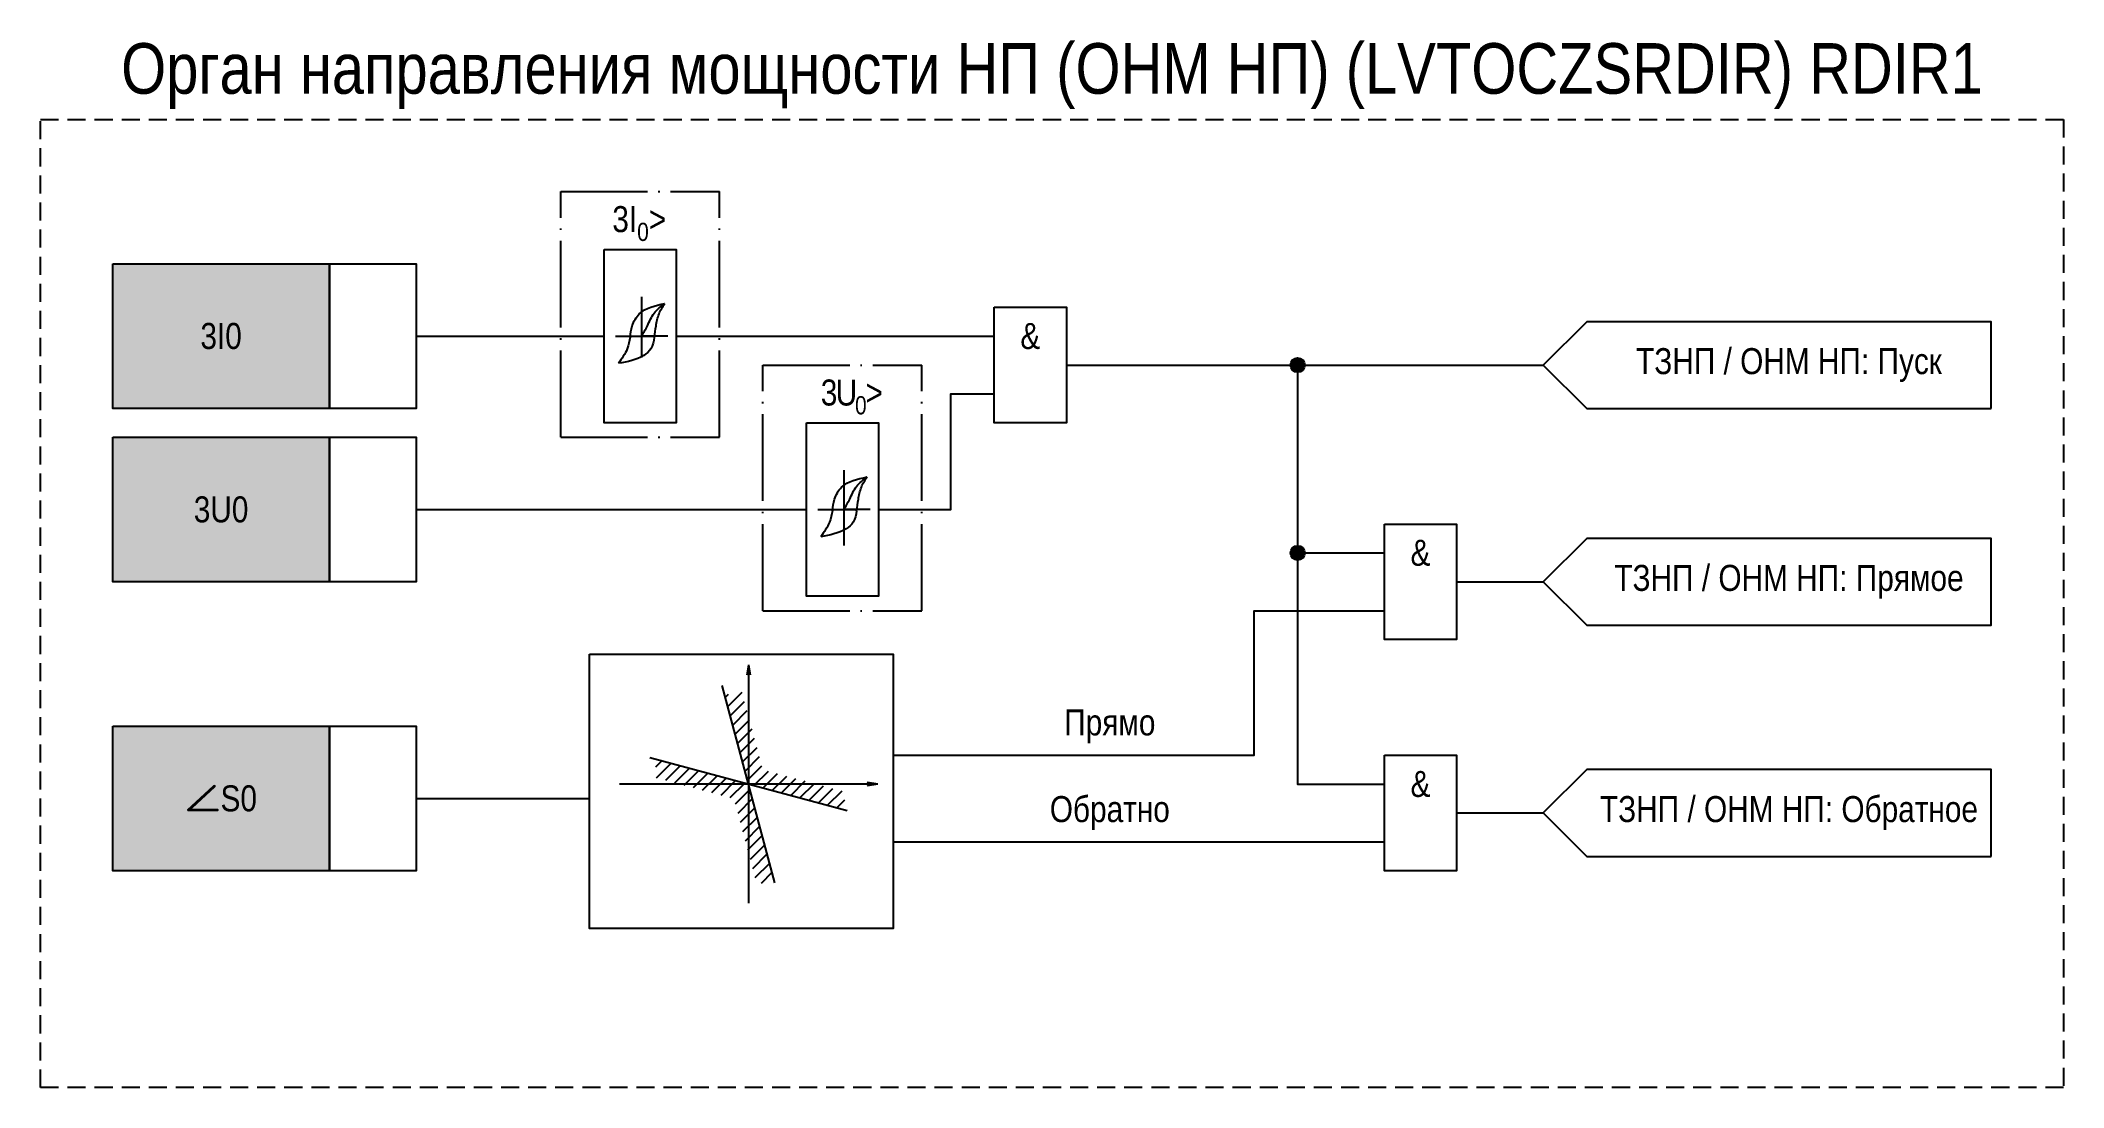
# Model space of a CAD drawing. Header units: millimetres. Extents: x -60 to 1181, y -167 to 356.
# Drawn here: x 654 to 794, y 128 to 200.5 of the extents above; entities that cross this region are included whole.
import ezdxf
from ezdxf.enums import TextEntityAlignment as Align

# ---------------------------------------------------------------- set-up
doc = ezdxf.new("R2010")
doc.units = ezdxf.units.MM
doc.linetypes.add('ACAD_ISO04W100', pattern=[30, 24, -3, 0, -3])
doc.linetypes.add('штриховая2', pattern=[0.375, 0.25, -0.125])
doc.layers.add('TEXT', color=7, linetype='Continuous', lineweight=25)
doc.layers.add('Основная', color=7, linetype='Continuous')
doc.styles.add('1.8_Gost_RD', font='ARIALN.TTF', dxfattribs={"height": 1.8})
doc.styles.add('2.5_Gost_RD', font='ARIALN.TTF', dxfattribs={"height": 2.5})
doc.styles.add('3.5_Gost_RD', font='ARIALN.TTF', dxfattribs={"height": 3.5})
doc.styles.add('Компонент', font='ARIALN.TTF', dxfattribs={"height": 3.5})

msp = doc.modelspace()

# ---------------------------------------------------------------- texts
at = {"color": 30, "ltscale": 100, "insert": (724, 198), "char_height": 3.5, "width": 140, "attachment_point": 5, "style": '3.5_Gost_RD'}
msp.add_mtext('\\pxt49;Орган направления мощности НП (ОНМ НП) (LVTOCZSRDIR) {\\C6;RDIR1}', dxfattribs=at)
at = {"color": 7, "ltscale": 100, "char_height": 1.8, "width": 11, "attachment_point": 1, "style": '1.8_Gost_RD'}
for s, insert in [('\\A1; 3I{\\H0.7x;\\S^ 0;}>', (693, 189)), ('\\A1;{\\T0.9;3U\\H0.7x;\\S^ 0;\\H1.42857x;>}', (708, 177))]:
    msp.add_mtext(s, dxfattribs=dict(at, insert=insert))
at = {"ltscale": 100, "char_height": 1.8, "attachment_point": 5}
for s, insert, width, style in [('3I0', (666.5, 180), 15, '1.8_Gost_RD'), ('&', (722.5, 180), 5, '2.5_Gost_RD'), ('3U0', (666.5, 168), 15, '1.8_Gost_RD'), ('&', (749.5, 165), 5, '2.5_Gost_RD'), ('Прямо', (728, 153), 20, '2.5_Gost_RD'), ('&', (749.5, 149), 5, '2.5_Gost_RD'), ('{\\fISOCPEUR|b0|i0|c0|p34;∠}S0', (666.5, 148), 15, '1.8_Gost_RD'), ('Обратно', (728, 147), 20, '2.5_Gost_RD')]:
    msp.add_mtext(s, dxfattribs=dict(at, insert=insert, width=width, style=style))
at = {"layer": 'TEXT', "color": 0, "ltscale": 100, "width": 28, "attachment_point": 5, "style": '2.5_Gost_RD'}
for s, insert, char_height in [('\\pxsm0.7;{\\H0.9x;\\C256;ТЗНП / ОНМ НП: Пуск\\H1.11111x; }', (775, 178), 2), ('\\pxsm0.7;{\\C256;ТЗНП / ОНМ НП: Прямое}', (775, 163), 1.8), ('\\pxsm0.7;{\\C256;ТЗНП / ОНМ НП: Обратное}', (775, 147), 1.8)]:
    msp.add_mtext(s, dxfattribs=dict(at, insert=insert, char_height=char_height))

# ---------------------------------------------------------------- blocks, each defined once
blk = doc.blocks.new('*U94')
at = {"layer": 'Основная', "linetype": 'ACAD_ISO04W100', "ltscale": 0.25}
for p, q in [((0, 0), (11, 0)), ((0, -17), (0, 0)), ((11, -17), (11, 0)), ((0, -17), (11, -17))]:
    blk.add_line(p, q, dxfattribs=at)
at = {"layer": 'Основная', "style": 'Компонент'}
blk.add_attdef('ОУ', text='', height=3.5, dxfattribs=at).set_placement((11, 0), align=Align.MIDDLE_CENTER)
blk = doc.blocks.new('Точка')
at = {"ltscale": 100}
h = blk.add_hatch(color=256, dxfattribs=at)
h.dxf.hatch_style = 1
edge = h.paths.add_edge_path()
edge.add_arc((0, 0), 0.5, 0, 360)
blk.add_circle((0, 0), 0.5, dxfattribs=at)

# ---------------------------------------------------------------- hatches: boundary and pattern name
at = {"ltscale": 100, "true_color": 0xf9d4b9}
h = msp.add_hatch(color=254, dxfattribs=at)
h.dxf.hatch_style = 1
h.paths.add_polyline_path([(659, 185), (674, 185), (674, 175), (659, 175)])
h = msp.add_hatch(color=254, dxfattribs=at)
h.dxf.hatch_style = 1
h.paths.add_polyline_path([(659, 173), (674, 173), (674, 163), (659, 163)])
at = {"ltscale": 100}
h = msp.add_hatch(color=256, dxfattribs=at)
h.dxf.hatch_style = 1
h.paths.add_polyline_path([(703, 157.25), (702.88, 156.56, -0.305173), (703, 156.64)])
h.paths.add_polyline_path([(703, 157.25), (703, 156.64, -0.305173), (703.12, 156.56)])
h = msp.add_hatch(dxfattribs=at)
h.set_pattern_fill('ANSI31', color=256, scale=0.18)
h.set_pattern_definition([(45, (-431, -35), (-0.40411153, 0.40411153), [])])
edge = h.paths.add_edge_path()
edge.add_line((709.7, 148.47), (704, 150))
edge.add_line((704, 150), (702.56, 155.36))
edge.add_arc((703.07, 148.74), 6.64, 94.3717, 105)
edge.add_line((701.35, 155.15), (703, 149))
edge.add_line((703, 149), (709.54, 147.25))
edge.add_arc((703.07, 148.74), 6.64, 347.0177, 357.6881)
edge = h.paths.add_edge_path()
edge.add_line((696.47, 149.48), (702, 148))
edge.add_line((702, 148), (703.58, 142.12))
edge.add_arc((703.07, 148.74), 6.64, 274.3717, 285)
edge.add_line((704.79, 142.33), (703, 149))
edge.add_line((703, 149), (696.72, 150.68))
edge.add_arc((703.07, 148.74), 6.64, 162.9823, 173.5822)
at = {"ltscale": 100, "true_color": 0xf9d4b9}
h = msp.add_hatch(color=254, dxfattribs=at)
h.dxf.hatch_style = 1
h.paths.add_polyline_path([(659, 153), (674, 153), (674, 143), (659, 143)])
at = {"ltscale": 100}
h = msp.add_hatch(color=256, dxfattribs=at)
h.dxf.hatch_style = 1
h.paths.add_polyline_path([(711.94, 149), (711.24, 149.12, -0.305173), (711.33, 149)])
h.paths.add_polyline_path([(711.94, 149), (711.33, 149, -0.305173), (711.24, 148.88)])

# ---------------------------------------------------------------- linework, layer by layer
for p, q in [((695.6, 182.72), (695.6, 178.52)), ((709.6, 170.72), (709.6, 165.52))]:
    msp.add_line(p, q)
at = {"color": 7, "ltscale": 100}
for p, q in [((693.79, 180), (695.6, 180)), ((694.81, 180), (696.49, 180)), ((697.42, 180), (695.6, 180)), ((707.79, 168), (709.6, 168)), ((708.81, 168), (710.49, 168)), ((711.42, 168), (709.6, 168))]:
    msp.add_line(p, q, dxfattribs=at)
at = {"ltscale": 100}
for p, q in [((752, 178), (758, 178)), ((752, 163), (758, 163)), ((703, 157.25), (702.88, 156.56)), ((703, 157.25), (703, 140.75)), ((703, 157.25), (703.12, 156.56)), ((704.83, 142.17), (701.17, 155.83)), ((696.17, 150.83), (709.83, 147.17)), ((711.94, 149), (694.06, 149)), ((711.94, 149), (711.24, 149.12)), ((711.94, 149), (711.24, 148.88)), ((680, 148), (692, 148)), ((752, 147), (758, 147))]:
    msp.add_line(p, q, dxfattribs=at)
at = {"color": 7, "linetype": 'штриховая2', "ltscale": 5}
msp.add_lwpolyline([(654, 195), (794, 195), (794, 128), (654, 128)], close=True, dxfattribs=at)
at = {"ltscale": 100}
for points in [[(659, 185), (674, 185), (674, 175), (659, 175)], [(674, 185), (680, 185), (680, 175), (674, 175)], [(693, 186), (698, 186), (698, 174), (693, 174)], [(720, 182), (725, 182), (725, 174), (720, 174)], [(789, 175), (789, 181), (761, 181), (758, 178), (761, 175)], [(707, 174), (712, 174), (712, 162), (707, 162)], [(659, 173), (674, 173), (674, 163), (659, 163)], [(674, 173), (680, 173), (680, 163), (674, 163)], [(747, 167), (752, 167), (752, 159), (747, 159)], [(761, 166), (758, 163), (761, 160), (789, 160), (789, 166)], [(692, 158), (713, 158), (713, 139), (692, 139)], [(659, 153), (674, 153), (674, 143), (659, 143)], [(674, 153), (680, 153), (680, 143), (674, 143)], [(747, 151), (752, 151), (752, 143), (747, 143)], [(789, 144), (789, 150), (761, 150), (758, 147), (761, 144)]]:
    msp.add_lwpolyline(points, close=True, dxfattribs=at)
for points in [[(680, 180), (693, 180)], [(698, 180), (720, 180)], [(725, 178), (753, 178)], [(725, 178), (741, 178), (741, 165), (747, 165)], [(725, 178), (741, 178), (741, 149), (747, 149)], [(712, 168), (717, 168), (717, 176), (720, 176)], [(680, 168), (707, 168)], [(713, 151), (738, 151), (738, 161), (747, 161)], [(696.17, 150.83), (709.83, 147.17)], [(713, 145), (747, 145)]]:
    msp.add_lwpolyline(points, dxfattribs=at)
for centre, start, end in [((703, 156.51), 22.3663, 158.1325), ((711.19, 149), 292.3239, 68.0901)]:
    msp.add_arc(centre, 0.132, start, end, dxfattribs=at)
for points in [[(694.8, 179.92), (694.95, 180.71), (695.44, 181.54), (697.2, 182.26)], [(695.6, 180), (696, 180.72), (696.47, 181.6), (697.2, 182.26)], [(696.48, 179.92), (696.6, 180.71), (696.81, 181.54), (697.2, 182.26)], [(694.8, 179.92), (694.6, 179.13), (694, 178.12)], [(696.48, 179.92), (696.25, 179.13), (695.76, 178.67), (694, 178.12)], [(708.8, 167.92), (708.95, 168.71), (709.44, 169.54), (711.2, 170.26)], [(709.6, 168), (710, 168.72), (710.47, 169.6), (711.2, 170.26)], [(710.48, 167.92), (710.6, 168.71), (710.81, 169.54), (711.2, 170.26)], [(708.8, 167.92), (708.6, 167.13), (708, 166.12)], [(710.48, 167.92), (710.25, 167.13), (709.76, 166.67), (708, 166.12)]]:
    msp.add_spline(points, degree=3)

# ---------------------------------------------------------------- block references
for p in [(741, 178), (741, 165)]:
    msp.add_blockref('Точка', p, dxfattribs=at)
at = {"layer": 'Основная', "ltscale": 0.25}
for p in [(690, 190), (704, 178)]:
    msp.add_blockref('*U94', p, dxfattribs=at)

msp.set_redraw_order([(e.dxf.handle, doc.entitydb.next_handle()) for e in msp.query("TEXT MTEXT ATTDEF DIMENSION ARC_DIMENSION")])  # texts and dimensions are drawn at this point

doc.saveas('drawing.dxf')
